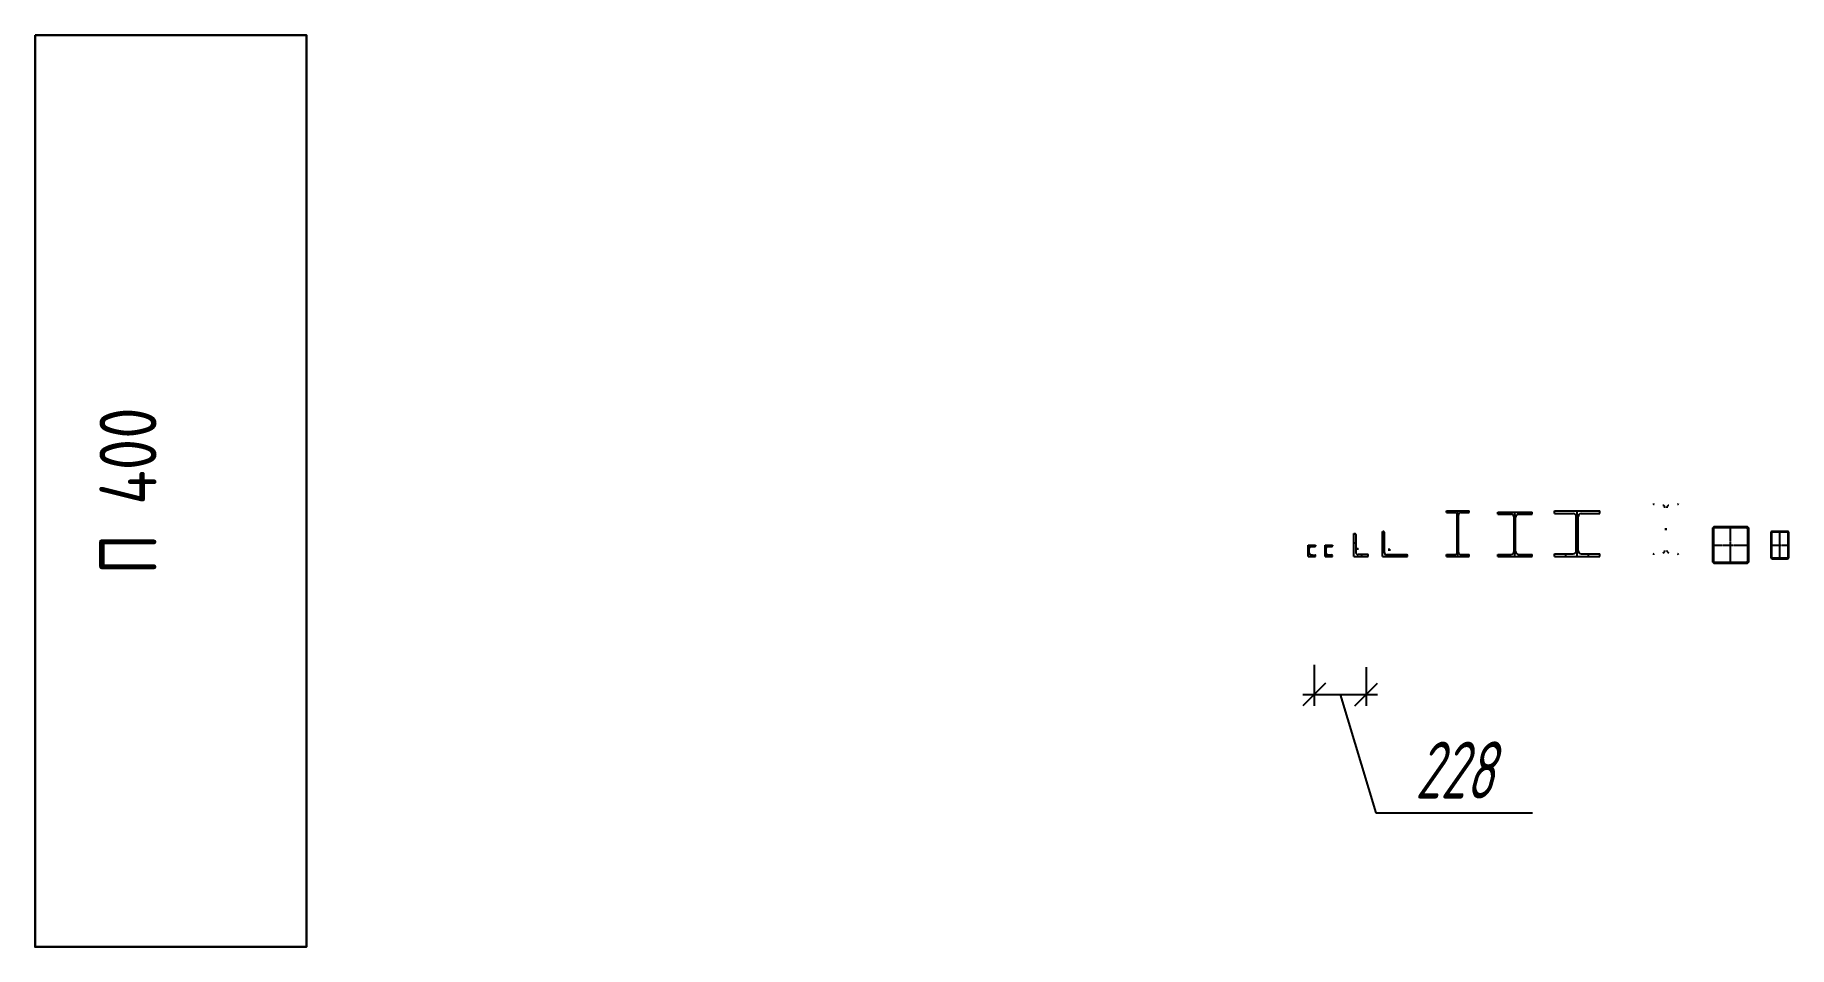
# Model space of a CAD drawing. Header units: millimetres. Extents: x -351329 to 406471, y -382937 to 111767.
# Drawn here: x -5583 to 2108, y -1689 to 2311 of the extents above; entities that cross this region are included whole.
import ezdxf

# ---------------------------------------------------------------- set-up
doc = ezdxf.new("R2010")
doc.units = ezdxf.units.MM
doc.linetypes.add('GOST2.303 5', pattern=[24, 20, -1.5, 1, -1.5])
doc.layers.add('03_Осевые', color=4, linetype='GOST2.303 5')
doc.layers.add('07_Непечатаемые', color=2, linetype='Continuous', plot=False)
for name, color, linetype, lineweight in [('_Размеры', 120, 'Continuous', 13), ('_Сендвичи', 230, 'Continuous', 30), ('_Стены', 7, 'Continuous', 30), ('выноска', 7, 'Continuous', 13)]:
    doc.layers.add(name, color=color, linetype=linetype, lineweight=lineweight)
doc.layers.add('Сендвичи_размеры', color=1, linetype='Continuous', lineweight=13, plot=False)
doc.styles.add('GOST 2.304', font='CS_Gost2304.shx')
doc.styles.add('СПДС_размеры', font='spdswin.shx', dxfattribs={"width": 0.8, "oblique": 15})
doc.dimstyles.new('SPDS', dxfattribs={"dimscale": 100, "dimtxt": 2.5, "dimasz": 2.5, "dimexe": 1.25, "dimexo": 0.625, "dimtad": 1, "dimdec": 0, "dimrnd": 0.001, "dimtxsty": 'GOST 2.304', "dimblk": 'OBLIQUE', "dimcen": 2.5, "dimdle": 2, "dimadec": 0, "dimazin": 2, "dimtfac": 0.75, "dimtdec": 0, "dimtmove": 1, "dimatfit": 3, "dimfxl": 1, "dimtolj": 1, "dimarcsym": 0})
doc.dimstyles.new('СПДС', dxfattribs={"dimtxt": 2.5, "dimasz": 1, "dimexe": 0.5, "dimexo": 1.5, "dimtad": 1, "dimdec": 0, "dimtxsty": 'СПДС_размеры', "dimblk": 'OBLIQUE', "dimcen": 2.5, "dimdle": 0.5, "dimadec": 8, "dimazin": 0, "dimtfac": 1, "dimtdec": 0, "dimtix": 1, "dimtmove": 0, "dimatfit": 3, "dimfxl": 1, "dimarcsym": 0})

msp = doc.modelspace()

# ---------------------------------------------------------------- blocks, each defined once
blk = doc.blocks.new('*U188')
at = {"ltscale": 100}
for p, q in [((0, 0), (0, 50)), ((0, 50), (18.2, 50)), ((4.4, 13.9), (4.4, 36.1)), ((9.8, 42.1), (18.2, 43)), ((9.8, 7.9), (18.2, 7)), ((18.2, 50), (32, 50)), ((18.2, 43), (29.8, 44.2)), ((18.2, 7), (29.8, 5.8)), ((32, 50), (32, 46.7)), ((32, 0), (32, 3.3)), ((0, 0), (18.2, 0)), ((18.2, 0), (32, 0))]:
    blk.add_line(p, q, dxfattribs=at)
for centre, radius, start, end in [((10.4, 36.1), 6, 96, 180), ((10.4, 13.9), 6, 180, 264), ((29.5, 46.7), 2.5, 276, 360), ((29.5, 3.3), 2.5, 360, 84)]:
    blk.add_arc(centre, radius, start, end, dxfattribs=at)
at = {"layer": '07_Непечатаемые', "ltscale": 100}
blk.add_line((0, 5), (0, 10), dxfattribs=at)
at = {"layer": '07_Непечатаемые'}
for p, q in [((5, 50), (9.4, 50)), ((5, 0), (9.4, 0))]:
    blk.add_line(p, q, dxfattribs=at)
blk = doc.blocks.new('*U193')
at = {"ltscale": 100}
for p, q in [((0, 0), (0, 50)), ((0, 50), (18.2, 50)), ((0, 0), (18.2, 0)), ((4.4, 13), (4.4, 37)), ((10.4, 43), (18.2, 43)), ((10.4, 7), (18.2, 7)), ((18.2, 50), (32, 50)), ((18.2, 43), (28.5, 43)), ((18.2, 7), (28.5, 7)), ((32, 50), (32, 46.5)), ((32, 0), (32, 3.5)), ((18.2, 0), (32, 0))]:
    blk.add_line(p, q, dxfattribs=at)
for centre, radius, start, end in [((10.4, 37), 6, 90, 180), ((10.4, 13), 6, 180, 270), ((28.5, 46.5), 3.5, 270, 0), ((28.5, 3.5), 3.5, 0, 90)]:
    blk.add_arc(centre, radius, start, end, dxfattribs=at)
at = {"layer": '07_Непечатаемые', "ltscale": 100}
blk.add_line((0, 5), (0, 10), dxfattribs=at)
at = {"layer": '07_Непечатаемые'}
for p, q in [((5, 50), (9.4, 50)), ((5, 0), (9.4, 0))]:
    blk.add_line(p, q, dxfattribs=at)
blk = doc.blocks.new('*U187')
for p, q in [((0, 0), (0, 100)), ((0, 100), (4.7, 100)), ((8, 96.7), (8, 18)), ((0, 0), (63, 0)), ((59.7, 8), (18, 8)), ((63, 0), (63, 4.7))]:
    blk.add_line(p, q)
for centre, radius, start, end in [((4.7, 96.7), 3.3, 360, 450), ((18, 18), 10, 180, 270), ((59.7, 4.7), 3.3, 0, 90)]:
    blk.add_arc(centre, radius, start, end)
at = {"layer": '03_Осевые'}
for p, q in [((10, 33.2), (20, 33.2)), ((15, 28.2), (15, 38.2))]:
    blk.add_line(p, q, dxfattribs=at)
at = {"layer": '07_Непечатаемые'}
for p, q in [((0, 60), (8, 60)), ((35, 0), (35, 8))]:
    blk.add_line(p, q, dxfattribs=at)
blk = doc.blocks.new('*U190')
for p, q in [((0, 0), (0, 110)), ((0, 110), (3, 110)), ((7, 106), (7, 19)), ((0, 0), (110, 0)), ((106, 7), (19, 7)), ((110, 0), (110, 3))]:
    blk.add_line(p, q)
for centre, radius, start, end in [((3, 106), 4, 0, 90), ((19, 19), 12, 180, 270), ((106, 3), 4, 0, 90)]:
    blk.add_arc(centre, radius, start, end)
at = {"layer": '03_Осевые'}
for p, q in [((24.6, 29.6), (34.6, 29.6)), ((29.6, 24.6), (29.6, 34.6))]:
    blk.add_line(p, q, dxfattribs=at)
at = {"layer": '07_Непечатаемые'}
for p, q in [((0, 60), (8, 60)), ((60, 0), (60, 8))]:
    blk.add_line(p, q, dxfattribs=at)
blk = doc.blocks.new('*U191')
for p, q in [((-50, 200), (50, 200)), ((-50, 192), (-50, 200)), ((-50, 192), (-13.75, 192)), ((-2.75, 19), (-2.75, 181)), ((2.75, 19), (2.75, 181)), ((13.75, 192), (50, 192)), ((50, 192), (50, 200)), ((-50, 8), (-13.75, 8)), ((-50, 0), (-50, 8)), ((-50, 0), (50, 0)), ((13.75, 8), (50, 8)), ((50, 0), (50, 8))]:
    blk.add_line(p, q)
for centre, start, end in [((-13.75, 181), 0, 90), ((13.75, 181), 90, 180), ((-13.75, 19), 270, 360), ((13.75, 19), 180, 270)]:
    blk.add_arc(centre, 11, start, end)
at = {"layer": '03_Осевые'}
for p, q in [((0, 0), (0, 200)), ((-2.75, 100), (2.75, 100))]:
    blk.add_line(p, q, dxfattribs=at)
at = {"layer": '07_Непечатаемые'}
for p, q in [((-2.75, 150), (2.75, 150)), ((-30, 0), (-30, 8)), ((-2.75, 50), (2.75, 50)), ((30, 0), (30, 8))]:
    blk.add_line(p, q, dxfattribs=at)
blk = doc.blocks.new('*U192')
for p, q in [((-75, 194), (75, 194)), ((-75, 185), (-75, 194)), ((-75, 185), (-16, 185)), ((-3, 22), (-3, 172)), ((3, 22), (3, 172)), ((16, 185), (75, 185)), ((75, 185), (75, 194)), ((-75, 9), (-16, 9)), ((-75, 0), (-75, 9)), ((-75, 0), (75, 0)), ((16, 9), (75, 9)), ((75, 0), (75, 9))]:
    blk.add_line(p, q)
for centre, start, end in [((-16, 172), 0, 90), ((16, 172), 90, 180), ((-16, 22), 270, 360), ((16, 22), 180, 270)]:
    blk.add_arc(centre, 13, start, end)
at = {"layer": '03_Осевые'}
for p, q in [((0, 0), (0, 194)), ((-3, 97), (3, 97))]:
    blk.add_line(p, q, dxfattribs=at)
at = {"layer": '07_Непечатаемые'}
for p, q in [((-2.75, 144), (2.75, 144)), ((-40, 0), (-40, 9)), ((-2.75, 50), (2.75, 50)), ((40, 0), (40, 9))]:
    blk.add_line(p, q, dxfattribs=at)
blk = doc.blocks.new('*U196')
for p, q in [((-100, 200), (100, 200)), ((-100, 188), (-100, 200)), ((-100, 188), (-17, 188)), ((-4, 25), (-4, 175)), ((4, 25), (4, 175)), ((17, 188), (100, 188)), ((100, 188), (100, 200)), ((-100, 12), (-17, 12)), ((-100, 0), (-100, 12)), ((-100, 0), (100, 0)), ((17, 12), (100, 12)), ((100, 0), (100, 12))]:
    blk.add_line(p, q)
for centre, start, end in [((-17, 175), 0, 90), ((17, 175), 90, 180), ((-17, 25), 270, 360), ((17, 25), 180, 270)]:
    blk.add_arc(centre, 13, start, end)
at = {"layer": '03_Осевые'}
for p, q in [((0, 0), (0, 200)), ((-4, 100), (4, 100))]:
    blk.add_line(p, q, dxfattribs=at)
at = {"layer": '07_Непечатаемые'}
for p, q in [((-2.75, 150), (2.75, 150)), ((-50, 0), (-50, 12)), ((-2.75, 50), (2.75, 50)), ((50, 0), (50, 12))]:
    blk.add_line(p, q, dxfattribs=at)
blk = doc.blocks.new('*U186')
for centre, radius, start, end in [((-51, 232.6), 4, 180, 263.15723), ((51, 232.6), 4, 276.84277, 360), ((-14.6, 213.6), 10.5, 0, 83.15723), ((14.6, 213.6), 10.5, 96.84277, 180), ((-51, 7.4), 4, 96.84277, 180), ((-14.6, 26.4), 10.5, 276.84277, 360), ((14.6, 26.4), 10.5, 180, 263.15723), ((51, 7.4), 4, 360, 443.15723)]:
    blk.add_arc(centre, radius, start, end)
at = {"layer": '03_Осевые'}
for p, q in [((-4.1, 120), (4.1, 120)), ((4.1, 120), (-4.1, 120))]:
    blk.add_line(p, q, dxfattribs=at)
blk = doc.blocks.new('*U195')
for points in [[(-70, -80), (70, -80, 0.414214), (80, -70), (80, 70, 0.414214), (70, 80), (-70, 80, 0.414214), (-80, 70), (-80, -70, 0.414214)], [(-70, -75), (70, -75, 0.414214), (75, -70), (75, 70, 0.414214), (70, 75), (-70, 75, 0.414214), (-75, 70), (-75, -70, 0.414214)]]:
    blk.add_lwpolyline(points, format="xyb", close=True)
at = {"layer": '03_Осевые'}
for p, q in [((0, -80), (0, 80)), ((-80, 0), (80, 0))]:
    blk.add_line(p, q, dxfattribs=at)
blk = doc.blocks.new('*U194')
for points in [[(-32, -60), (32, -60, 0.414214), (40, -52), (40, 52, 0.414214), (32, 60), (-32, 60, 0.414214), (-40, 52), (-40, -52, 0.414214)], [(-32, -56), (32, -56, 0.414214), (36, -52), (36, 52, 0.414214), (32, 56), (-32, 56, 0.414214), (-36, 52), (-36, -52, 0.414214)]]:
    blk.add_lwpolyline(points, format="xyb", close=True)
at = {"layer": '03_Осевые'}
for p, q in [((0, -60), (0, 60)), ((-40, 0), (40, 0))]:
    blk.add_line(p, q, dxfattribs=at)
blk = doc.blocks.new('*D209')
at = {"layer": 'Defpoints', "color": 0, "ltscale": 100, "transparency": 16777216}
for p in [(0, 4350), (0, 350), (0, 350)]:
    blk.add_point(p, dxfattribs=at)
at = {"layer": 'Сендвичи_размеры', "color": 0, "ltscale": 100, "transparency": 16777216, "insert": (-187.5, 2350), "char_height": 250, "attachment_point": 5, "rotation": 90, "style": 'GOST 2.304'}
blk.add_mtext('\\A1;П 400', dxfattribs=at)
blk = doc.blocks.new('_Oblique')
at = {"layer": 'выноска', "color": 0, "lineweight": -2}
blk.add_line((-0.5, -0.5), (0.5, 0.5), dxfattribs=at)
blk = doc.blocks.new('*D214')
at = {"layer": '_Размеры', "color": 0, "lineweight": -2, "ltscale": 100, "transparency": 16777216}
for p, q in [((26, -451), (26, -632)), ((254, -462), (254, -632)), ((-24, -582), (304, -582)), ((140, -582), (295.6, -1100.8)), ((295.6, -1100.8), (982.8, -1100.8))]:
    blk.add_line(p, q, dxfattribs=at)
at = {"layer": 'Defpoints', "color": 0, "ltscale": 100, "transparency": 16777216}
for p in [(26, -301), (254, -312), (254, -582)]:
    blk.add_point(p, dxfattribs=at)
at = {"layer": '_Размеры', "color": 0, "lineweight": -2, "ltscale": 100, "transparency": 16777216, "xscale": 100, "yscale": 100, "zscale": 100, "rotation": 180}
blk.add_blockref('_Oblique', (26, -582), dxfattribs=at)
at = {"layer": '_Размеры', "color": 0, "lineweight": -2, "ltscale": 100, "transparency": 16777216, "xscale": 100, "yscale": 100, "zscale": 100}
blk.add_blockref('_Oblique', (254, -582), dxfattribs=at)
at = {"layer": '_Размеры', "color": 0, "ltscale": 100, "transparency": 16777216, "insert": (639.2, -913.2), "char_height": 250, "attachment_point": 5, "style": 'СПДС_размеры'}
blk.add_mtext('228', dxfattribs=at)
blk = doc.blocks.new('*U208')
at = {"layer": '_Сендвичи', "color": 0, "linetype": 'ByBlock', "lineweight": -2, "ltscale": 100}
blk.add_lwpolyline([(-595, 4350), (595, 4350), (595, 350), (-595, 350)], close=True, dxfattribs=at)
at = {"layer": 'Сендвичи_размеры', "color": 0, "ltscale": 100}
dim = blk.add_linear_dim(base=(0, 350), p1=(0, 4350), p2=(0, 350), angle=90, dimstyle='SPDS', override={"dimscale": 100, "dimlfac": 0.1, "dimpost": 'П <>', "dimtxsty": 'GOST 2.304', "dimse1": 1, "dimse2": 1, "dimsd1": 1, "dimsd2": 1, "dimtolj": 1}, dxfattribs=at)
dim.commit()
dim.dimension.update_dxf_attribs({"geometry": '*D209', "text_midpoint": (-187.5, 2350)})

# ---------------------------------------------------------------- dimensions: what is measured, and where the dimension line sits
at = {"layer": '_Размеры', "ltscale": 100}
dim = msp.add_linear_dim(base=(254, -582), p1=(26, -301), p2=(254, -312), dimstyle='СПДС', override={"dimscale": 100, "dimadec": 0, "dimtix": 0, "dimtmove": 1}, dxfattribs=at)
dim.commit()
dim.dimension.update_dxf_attribs({"geometry": '*D214', "text_midpoint": (358.1, -913.2)})

# ---------------------------------------------------------------- block references
for name, p in [('*U186', (1568.1, 24)), ('*U191', (655.8, 24)), ('*U192', (906.1, 24)), ('*U196', (1179.2, 24)), ('*U195', (1851.9, 74)), ('*U187', (200.2, 24)), ('*U190', (325.8, 24)), ('*U194', (2067.7, 74)), ('*U188', (0, 24)), ('*U193', (74, 24))]:
    msp.add_blockref(name, p)
at = {"layer": '_Стены', "ltscale": 100}
msp.add_blockref('*U208', (-4988, -2039), dxfattribs=at)

msp.set_redraw_order([(e.dxf.handle, doc.entitydb.next_handle()) for e in msp.query("TEXT MTEXT ATTDEF DIMENSION ARC_DIMENSION")])  # texts and dimensions are drawn at this point

doc.saveas('drawing.dxf')
